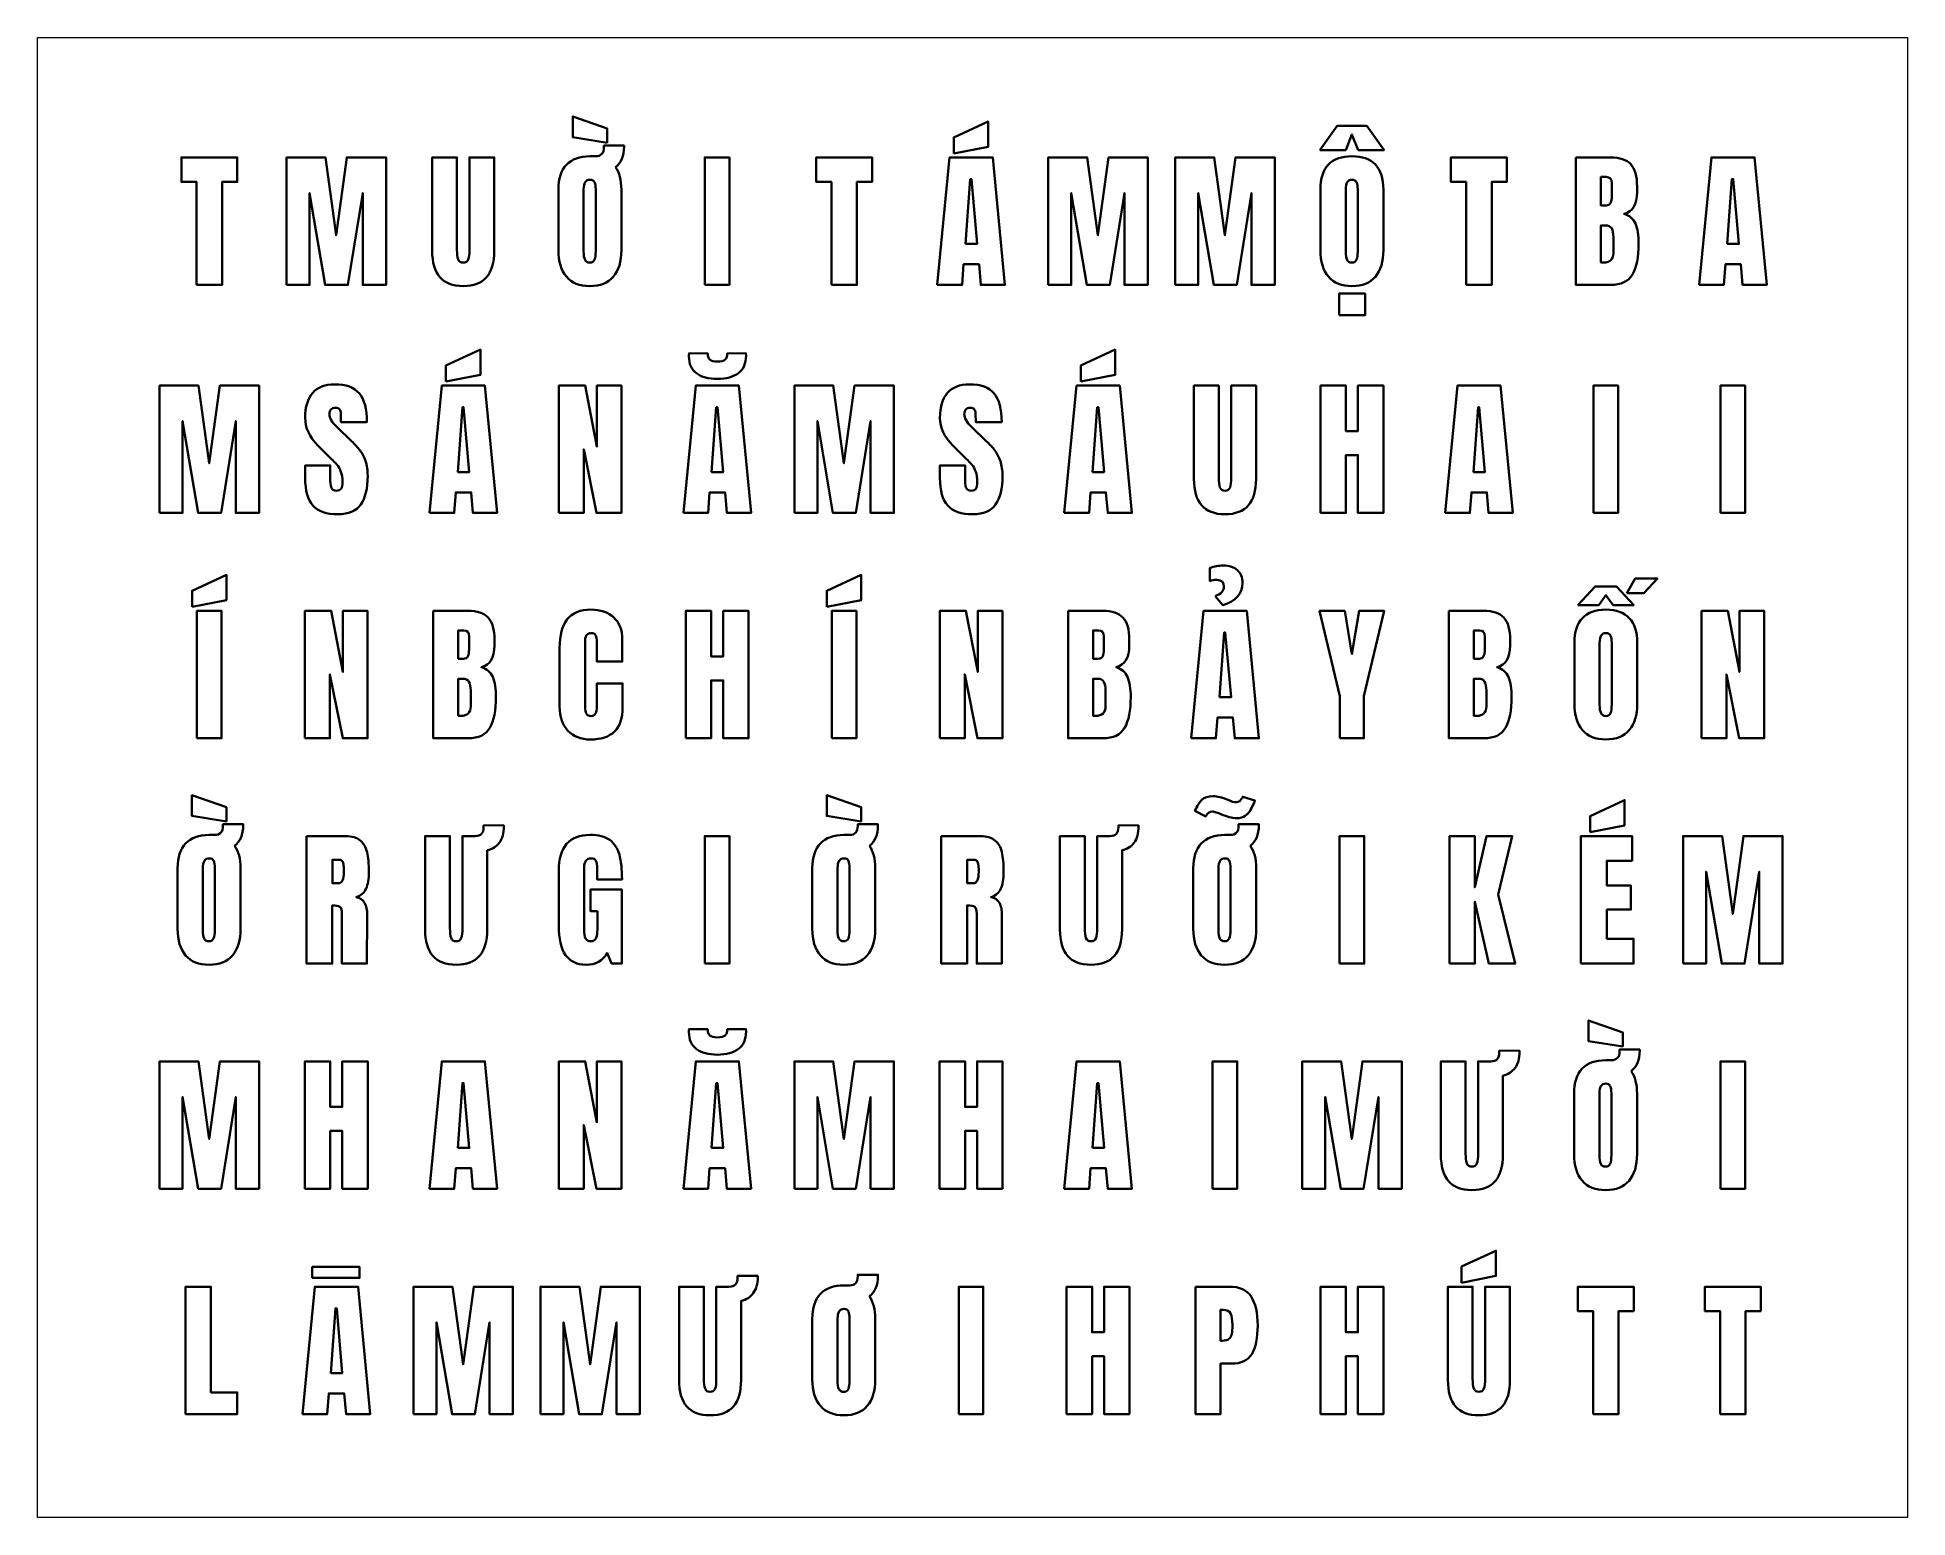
# Model space of a CAD drawing. Header units: inches. Extents: x -25 to 215, y -195 to -5.
import ezdxf

# ---------------------------------------------------------------- set-up
doc = ezdxf.new("R2010")
doc.units = ezdxf.units.IN
doc.header["$MEASUREMENT"] = 0
for name, color, linetype in [('Outline', 7, 'Continuous'), ('Text - Fake', 7, 'Continuous'), ('Text - Real', 7, 'Continuous')]:
    doc.layers.add(name, color=color, linetype=linetype)

msp = doc.modelspace()

# ---------------------------------------------------------------- linework, layer by layer
at = {"layer": 'Outline', "color": 254, "lineweight": 5, "true_color": 0xd1d2d4}
msp.add_lwpolyline([(215.21, -194.86), (-24.79, -194.86), (-24.79, -4.86), (215.21, -4.86), (215.21, -194.86)], dxfattribs=at)
at = {"layer": 'Text - Fake', "color": 250, "lineweight": 35, "true_color": 0x231f20}
for points in [[(-4.36, -36.63), (-4.36, -23.41), (-6.31, -23.41), (-6.31, -20.27), (0.86, -20.27), (0.86, -23.41), (-1.09, -23.41), (-1.09, -36.63), (-4.36, -36.63)], [(27.64, -49.05), (27.64, -46.98), (32.06, -44.94), (32.06, -48.18), (27.64, -49.05)], [(-9.11, -65.91), (-9.11, -49.55), (-4.12, -49.55), (-2.74, -59.53), (-1.37, -49.55), (3.66, -49.55), (3.66, -65.91), (0.67, -65.91), (0.67, -54.12), (-1.22, -65.91), (-4.15, -65.91), (-6.15, -54.12), (-6.15, -65.91), (-9.11, -65.91)], [(25.53, -65.91), (27.11, -49.55), (32.65, -49.55), (34.21, -65.91), (31.11, -65.91), (30.88, -63.27), (28.9, -63.27), (28.71, -65.91), (25.53, -65.91)], [(191.2, -65.91), (191.2, -49.55), (194.36, -49.55), (194.36, -65.91), (191.2, -65.91)], [(29.15, -60.66), (30.63, -60.66), (29.91, -52.33), (29.76, -52.33), (29.15, -60.66)], [(-4.94, -77.97), (-4.94, -75.89), (-0.52, -73.86), (-0.52, -77.09), (-4.94, -77.97)], [(-4.32, -94.83), (-4.32, -78.47), (-1.15, -78.47), (-1.15, -94.83), (-4.32, -94.83)], [(9.55, -94.83), (9.55, -78.47), (12.92, -78.47), (14.42, -86.3), (14.42, -78.47), (17.59, -78.47), (17.59, -94.83), (14.39, -94.83), (12.75, -86.64), (12.75, -94.83), (9.55, -94.83)], [(-0.53, -105.5), (-4.95, -104.79), (-4.95, -102.13), (-0.53, -103.69), (-0.53, -105.5)], [(-9.11, -152.66), (-9.11, -136.3), (-4.12, -136.3), (-2.74, -146.28), (-1.37, -136.3), (3.66, -136.3), (3.66, -152.66), (0.67, -152.66), (0.67, -140.87), (-1.22, -152.66), (-4.15, -152.66), (-6.15, -140.87), (-6.15, -152.66), (-9.11, -152.66)], [(9.54, -152.66), (9.54, -136.3), (12.8, -136.3), (12.8, -142.15), (14.34, -142.15), (14.34, -136.3), (17.6, -136.3), (17.6, -152.66), (14.34, -152.66), (14.34, -145.23), (12.8, -145.23), (12.8, -152.66), (9.54, -152.66)], [(25.53, -152.66), (27.11, -136.3), (32.65, -136.3), (34.21, -152.66), (31.11, -152.66), (30.88, -150.02), (28.9, -150.02), (28.71, -152.66), (25.53, -152.66)], [(29.15, -147.41), (30.63, -147.41), (29.91, -139.08), (29.76, -139.08), (29.15, -147.41)], [(107.29, -181.58), (107.29, -165.22), (110.55, -165.22), (110.55, -171.06), (112.1, -171.06), (112.1, -165.22), (115.35, -165.22), (115.35, -181.58), (112.1, -181.58), (112.1, -174.15), (110.55, -174.15), (110.55, -181.58), (107.29, -181.58)], [(191.15, -181.58), (191.15, -168.36), (189.21, -168.36), (189.21, -165.22), (196.37, -165.22), (196.37, -168.36), (194.43, -168.36), (194.43, -181.58), (191.15, -181.58)]]:
    msp.add_lwpolyline(points, dxfattribs=at)
for points, knots in [([(10.57, -64.96), (9.91, -64.22), (9.58, -63.04), (9.58, -61.4), (9.58, -61.4), (9.58, -59.8), (9.58, -59.8), (9.58, -59.8), (12.8, -59.8), (12.8, -59.8), (12.8, -59.8), (12.8, -61.84), (12.8, -61.84), (12.8, -62.65), (13.06, -63.06), (13.58, -63.06), (13.87, -63.06), (14.07, -62.97), (14.19, -62.8), (14.3, -62.63), (14.36, -62.34), (14.36, -61.93), (14.36, -61.4), (14.29, -60.96), (14.17, -60.61), (14.04, -60.26), (13.88, -59.97), (13.68, -59.73), (13.48, -59.5), (13.13, -59.13), (12.62, -58.64), (12.62, -58.64), (11.21, -57.23), (11.21, -57.23), (10.12, -56.16), (9.58, -54.98), (9.58, -53.68), (9.58, -52.29), (9.9, -51.22), (10.54, -50.49), (11.18, -49.76), (12.12, -49.4), (13.35, -49.4), (14.82, -49.4), (15.88, -49.79), (16.53, -50.57), (17.18, -51.35), (17.5, -52.57), (17.5, -54.24), (17.5, -54.24), (14.17, -54.24), (14.17, -54.24), (14.17, -54.24), (14.15, -53.11), (14.15, -53.11), (14.15, -52.9), (14.09, -52.72), (13.97, -52.6), (13.85, -52.47), (13.68, -52.41), (13.46, -52.41), (13.21, -52.41), (13.02, -52.48), (12.89, -52.62), (12.76, -52.76), (12.7, -52.95), (12.7, -53.19), (12.7, -53.72), (13.01, -54.27), (13.62, -54.84), (13.62, -54.84), (15.52, -56.67), (15.52, -56.67), (15.96, -57.11), (16.33, -57.52), (16.62, -57.9), (16.92, -58.29), (17.15, -58.75), (17.33, -59.27), (17.51, -59.8), (17.6, -60.43), (17.6, -61.15), (17.6, -62.76), (17.3, -63.99), (16.71, -64.82), (16.12, -65.65), (15.15, -66.07), (13.79, -66.07), (12.3, -66.07), (11.23, -65.7), (10.57, -64.96)], [0, 0, 0, 0, 1, 1, 1, 2, 2, 2, 3, 3, 3, 4, 4, 4, 5, 5, 5, 6, 6, 6, 7, 7, 7, 8, 8, 8, 9, 9, 9, 10, 10, 10, 11, 11, 11, 12, 12, 12, 13, 13, 13, 14, 14, 14, 15, 15, 15, 16, 16, 16, 17, 17, 17, 18, 18, 18, 19, 19, 19, 20, 20, 20, 21, 21, 21, 22, 22, 22, 23, 23, 23, 24, 24, 24, 25, 25, 25, 26, 26, 26, 27, 27, 27, 28, 28, 28, 29, 29, 29, 30, 30, 30, 30]), ([(26.02, -78.47), (26.02, -78.47), (30.46, -78.47), (30.46, -78.47), (31.65, -78.47), (32.52, -78.76), (33.06, -79.34), (33.6, -79.93), (33.87, -80.88), (33.87, -82.2), (33.87, -82.2), (33.87, -82.92), (33.87, -82.92), (33.87, -84.49), (33.31, -85.42), (32.19, -85.72), (32.88, -85.9), (33.36, -86.31), (33.64, -86.96), (33.92, -87.61), (34.06, -88.47), (34.06, -89.53), (34.06, -91.27), (33.8, -92.59), (33.28, -93.49), (32.76, -94.38), (31.82, -94.83), (30.46, -94.83), (30.46, -94.83), (26.02, -94.83), (26.02, -94.83), (26.02, -94.83), (26.02, -78.47), (26.02, -78.47)], [0, 0, 0, 0, 1, 1, 1, 2, 2, 2, 3, 3, 3, 4, 4, 4, 5, 5, 5, 6, 6, 6, 7, 7, 7, 8, 8, 8, 9, 9, 9, 10, 10, 10, 11, 11, 11, 11]), ([(29.89, -84.62), (30.17, -84.62), (30.36, -84.51), (30.46, -84.3), (30.56, -84.09), (30.61, -83.8), (30.61, -83.42), (30.61, -83.42), (30.61, -81.78), (30.61, -81.78), (30.61, -81.25), (30.38, -80.98), (29.91, -80.98), (29.91, -80.98), (29.22, -80.98), (29.22, -80.98), (29.22, -80.98), (29.22, -84.62), (29.22, -84.62), (29.22, -84.62), (29.89, -84.62), (29.89, -84.62)], [0, 0, 0, 0, 1, 1, 1, 2, 2, 2, 3, 3, 3, 4, 4, 4, 5, 5, 5, 6, 6, 6, 7, 7, 7, 7]), ([(30.82, -90.73), (30.82, -90.73), (30.82, -88.7), (30.82, -88.7), (30.82, -88.2), (30.75, -87.83), (30.6, -87.57), (30.46, -87.32), (30.2, -87.19), (29.83, -87.19), (29.83, -87.19), (29.22, -87.19), (29.22, -87.19), (29.22, -87.19), (29.22, -91.93), (29.22, -91.93), (29.22, -91.93), (29.55, -91.95), (29.55, -91.95), (30.4, -91.95), (30.82, -91.55), (30.82, -90.73)], [0, 0, 0, 0, 1, 1, 1, 2, 2, 2, 3, 3, 3, 4, 4, 4, 5, 5, 5, 6, 6, 6, 7, 7, 7, 7]), ([(0.51, -108.62), (1.02, -109.34), (1.28, -110.3), (1.28, -111.5), (1.28, -111.5), (1.28, -119.29), (1.28, -119.29), (1.28, -120.76), (0.93, -121.9), (0.25, -122.7), (-0.44, -123.5), (-1.44, -123.9), (-2.76, -123.9), (-4.08, -123.9), (-5.09, -123.5), (-5.77, -122.69), (-6.46, -121.88), (-6.8, -120.75), (-6.8, -119.29), (-6.8, -119.29), (-6.8, -111.5), (-6.8, -111.5), (-6.8, -110.1), (-6.46, -109.04), (-5.76, -108.32), (-5.07, -107.59), (-4.07, -107.23), (-2.74, -107.23), (-2.74, -107.23), (-2.04, -107.23), (-2.04, -107.23), (-1.33, -107.23), (-0.97, -106.84), (-0.97, -106.07), (-0.97, -106.07), (-0.97, -105.86), (-0.97, -105.86), (-0.97, -105.86), (1.62, -105.86), (1.62, -105.86), (1.62, -105.86), (1.62, -105.99), (1.62, -105.99), (1.62, -107.2), (1.25, -108.08), (0.51, -108.62)], [0, 0, 0, 0, 1, 1, 1, 2, 2, 2, 3, 3, 3, 4, 4, 4, 5, 5, 5, 6, 6, 6, 7, 7, 7, 8, 8, 8, 9, 9, 9, 10, 10, 10, 11, 11, 11, 12, 12, 12, 13, 13, 13, 14, 14, 14, 15, 15, 15, 15]), ([(9.75, -107.38), (9.75, -107.38), (14.78, -107.38), (14.78, -107.38), (15.58, -107.38), (16.2, -107.56), (16.63, -107.93), (17.07, -108.29), (17.37, -108.8), (17.52, -109.45), (17.67, -110.1), (17.75, -110.94), (17.75, -111.95), (17.75, -112.88), (17.63, -113.61), (17.39, -114.13), (17.15, -114.65), (16.73, -115.01), (16.13, -115.21), (16.62, -115.31), (16.98, -115.56), (17.21, -115.96), (17.43, -116.35), (17.54, -116.88), (17.54, -117.56), (17.54, -117.56), (17.5, -123.75), (17.5, -123.75), (17.5, -123.75), (14.3, -123.75), (14.3, -123.75), (14.3, -123.75), (14.3, -117.35), (14.3, -117.35), (14.3, -116.89), (14.21, -116.6), (14.03, -116.47), (13.86, -116.34), (13.53, -116.28), (13.06, -116.28), (13.06, -116.28), (13.06, -123.75), (13.06, -123.75), (13.06, -123.75), (9.75, -123.75), (9.75, -123.75), (9.75, -123.75), (9.75, -107.38), (9.75, -107.38)], [0, 0, 0, 0, 1, 1, 1, 2, 2, 2, 3, 3, 3, 4, 4, 4, 5, 5, 5, 6, 6, 6, 7, 7, 7, 8, 8, 8, 9, 9, 9, 10, 10, 10, 11, 11, 11, 12, 12, 12, 13, 13, 13, 14, 14, 14, 15, 15, 15, 16, 16, 16, 16]), ([(35.07, -105.99), (35.07, -105.99), (35.07, -106.14), (35.07, -106.14), (35.07, -107.02), (34.88, -107.71), (34.5, -108.22), (34.12, -108.73), (33.6, -109.06), (32.94, -109.21), (32.94, -109.21), (32.94, -119.37), (32.94, -119.37), (32.94, -120.86), (32.61, -121.99), (31.96, -122.76), (31.3, -123.52), (30.3, -123.9), (28.96, -123.9), (27.61, -123.9), (26.61, -123.52), (25.95, -122.76), (25.3, -121.99), (24.97, -120.86), (24.97, -119.37), (24.97, -119.37), (24.97, -107.38), (24.97, -107.38), (24.97, -107.38), (28.16, -107.38), (28.16, -107.38), (28.16, -107.38), (28.16, -119.23), (28.16, -119.23), (28.16, -119.75), (28.21, -120.16), (28.31, -120.45), (28.41, -120.74), (28.62, -120.89), (28.96, -120.89), (29.29, -120.89), (29.5, -120.75), (29.6, -120.46), (29.7, -120.17), (29.76, -119.77), (29.76, -119.23), (29.76, -119.23), (29.76, -107.38), (29.76, -107.38), (29.76, -107.38), (31.41, -107.38), (31.41, -107.38), (32.12, -107.38), (32.48, -107), (32.48, -106.22), (32.48, -106.22), (32.48, -106.01), (32.48, -106.01), (32.48, -106.01), (35.07, -105.99), (35.07, -105.99)], [0, 0, 0, 0, 1, 1, 1, 2, 2, 2, 3, 3, 3, 4, 4, 4, 5, 5, 5, 6, 6, 6, 7, 7, 7, 8, 8, 8, 9, 9, 9, 10, 10, 10, 11, 11, 11, 12, 12, 12, 13, 13, 13, 14, 14, 14, 15, 15, 15, 16, 16, 16, 17, 17, 17, 18, 18, 18, 19, 19, 19, 20, 20, 20, 20]), ([(-2.02, -111.44), (-2.02, -111.09), (-2.07, -110.8), (-2.16, -110.57), (-2.26, -110.35), (-2.45, -110.24), (-2.74, -110.24), (-3.29, -110.24), (-3.56, -110.65), (-3.56, -111.48), (-3.56, -111.48), (-3.56, -119.46), (-3.56, -119.46), (-3.56, -119.93), (-3.51, -120.29), (-3.39, -120.53), (-3.28, -120.77), (-3.07, -120.89), (-2.76, -120.89), (-2.47, -120.89), (-2.27, -120.76), (-2.17, -120.51), (-2.07, -120.25), (-2.02, -119.9), (-2.02, -119.44), (-2.02, -119.44), (-2.02, -111.44), (-2.02, -111.44)], [0, 0, 0, 0, 1, 1, 1, 2, 2, 2, 3, 3, 3, 4, 4, 4, 5, 5, 5, 6, 6, 6, 7, 7, 7, 8, 8, 8, 9, 9, 9, 9]), ([(13.86, -113.44), (14.32, -113.44), (14.55, -112.95), (14.55, -111.95), (14.55, -111.52), (14.53, -111.2), (14.49, -110.98), (14.45, -110.77), (14.38, -110.62), (14.28, -110.54), (14.18, -110.45), (14.03, -110.41), (13.84, -110.41), (13.84, -110.41), (13.08, -110.41), (13.08, -110.41), (13.08, -110.41), (13.08, -113.44), (13.08, -113.44), (13.08, -113.44), (13.86, -113.44), (13.86, -113.44)], [0, 0, 0, 0, 1, 1, 1, 2, 2, 2, 3, 3, 3, 4, 4, 4, 5, 5, 5, 6, 6, 6, 7, 7, 7, 7])]:
    msp.add_open_spline(points, degree=3, knots=knots, dxfattribs=at)
at = {"layer": 'Text - Real', "color": 250, "lineweight": 35, "true_color": 0x231f20}
for points in [[(48.34, -18.38), (43.92, -17.68), (43.92, -15.01), (48.34, -16.57), (48.34, -18.38)], [(92.81, -19.77), (92.81, -17.7), (97.23, -15.66), (97.23, -18.9), (92.81, -19.77)], [(139.78, -19.32), (142, -16.23), (145.81, -16.23), (148.04, -19.32), (144.71, -19.32), (143.91, -17.32), (143.11, -19.32), (139.78, -19.32)], [(7.19, -36.63), (7.19, -20.27), (12.18, -20.27), (13.55, -30.25), (14.92, -20.27), (19.95, -20.27), (19.95, -36.63), (16.96, -36.63), (16.96, -24.84), (15.07, -36.63), (12.14, -36.63), (10.14, -24.84), (10.14, -36.63), (7.19, -36.63)], [(60.86, -36.63), (60.86, -20.27), (64.02, -20.27), (64.02, -36.63), (60.86, -36.63)], [(77.1, -36.63), (77.1, -23.41), (75.16, -23.41), (75.16, -20.27), (82.32, -20.27), (82.32, -23.41), (80.38, -23.41), (80.38, -36.63), (77.1, -36.63)], [(90.7, -36.63), (92.28, -20.27), (97.82, -20.27), (99.38, -36.63), (96.28, -36.63), (96.05, -33.98), (94.07, -33.98), (93.88, -36.63), (90.7, -36.63)], [(104.94, -36.63), (104.94, -20.27), (109.93, -20.27), (111.3, -30.25), (112.68, -20.27), (117.71, -20.27), (117.71, -36.63), (114.71, -36.63), (114.71, -24.84), (112.83, -36.63), (109.9, -36.63), (107.89, -24.84), (107.89, -36.63), (104.94, -36.63)], [(121.23, -36.63), (121.23, -20.27), (126.23, -20.27), (127.6, -30.25), (128.97, -20.27), (134, -20.27), (134, -36.63), (131.01, -36.63), (131.01, -24.84), (129.12, -36.63), (126.19, -36.63), (124.19, -24.84), (124.19, -36.63), (121.23, -36.63)], [(158.56, -36.63), (158.56, -23.41), (156.62, -23.41), (156.62, -20.27), (163.78, -20.27), (163.78, -23.41), (161.84, -23.41), (161.84, -36.63), (158.56, -36.63)], [(188.45, -36.63), (190.03, -20.27), (195.58, -20.27), (197.14, -36.63), (194.04, -36.63), (193.81, -33.98), (191.83, -33.98), (191.63, -36.63), (188.45, -36.63)], [(94.32, -31.37), (95.8, -31.37), (95.08, -23.05), (94.93, -23.05), (94.32, -31.37)], [(192.07, -31.37), (193.56, -31.37), (192.84, -23.05), (192.68, -23.05), (192.07, -31.37)], [(142.25, -40.52), (142.25, -37.74), (145.59, -37.74), (145.59, -40.52), (142.25, -40.52)], [(109.1, -49.05), (109.1, -46.98), (113.52, -44.94), (113.52, -48.18), (109.1, -49.05)], [(42.13, -65.91), (42.13, -49.55), (45.51, -49.55), (47.01, -57.38), (47.01, -49.55), (50.17, -49.55), (50.17, -65.91), (46.97, -65.91), (45.33, -57.72), (45.33, -65.91), (42.13, -65.91)], [(58.11, -65.91), (59.69, -49.55), (65.24, -49.55), (66.8, -65.91), (63.69, -65.91), (63.47, -63.27), (61.48, -63.27), (61.29, -65.91), (58.11, -65.91)], [(72.36, -65.91), (72.36, -49.55), (77.35, -49.55), (78.72, -59.53), (80.09, -49.55), (85.12, -49.55), (85.12, -65.91), (82.13, -65.91), (82.13, -54.12), (80.24, -65.91), (77.31, -65.91), (75.31, -54.12), (75.31, -65.91), (72.36, -65.91)], [(106.99, -65.91), (108.57, -49.55), (114.11, -49.55), (115.68, -65.91), (112.57, -65.91), (112.34, -63.27), (110.36, -63.27), (110.17, -65.91), (106.99, -65.91)], [(139.88, -65.91), (139.88, -49.55), (143.14, -49.55), (143.14, -55.4), (144.68, -55.4), (144.68, -49.55), (147.94, -49.55), (147.94, -65.91), (144.68, -65.91), (144.68, -58.48), (143.14, -58.48), (143.14, -65.91), (139.88, -65.91)], [(155.87, -65.91), (157.45, -49.55), (162.99, -49.55), (164.55, -65.91), (161.45, -65.91), (161.22, -63.27), (159.24, -63.27), (159.05, -65.91), (155.87, -65.91)], [(174.9, -65.91), (174.9, -49.55), (178.07, -49.55), (178.07, -65.91), (174.9, -65.91)], [(61.73, -60.66), (63.22, -60.66), (62.49, -52.33), (62.34, -52.33), (61.73, -60.66)], [(110.61, -60.66), (112.1, -60.66), (111.37, -52.33), (111.22, -52.33), (110.61, -60.66)], [(159.49, -60.66), (160.97, -60.66), (160.25, -52.33), (160.1, -52.33), (159.49, -60.66)], [(76.52, -77.97), (76.52, -75.89), (80.94, -73.86), (80.94, -77.09), (76.52, -77.97)], [(179.18, -76.22), (180.25, -74.33), (183.1, -74.33), (181.35, -76.22), (179.18, -76.22)], [(172.91, -77.74), (175.12, -75.36), (177.87, -75.36), (180.08, -77.74), (177.41, -77.72), (176.49, -76.47), (175.58, -77.72), (172.91, -77.74)], [(58.42, -94.83), (58.42, -78.47), (61.67, -78.47), (61.67, -84.31), (63.22, -84.31), (63.22, -78.47), (66.47, -78.47), (66.47, -94.83), (63.22, -94.83), (63.22, -87.4), (61.67, -87.4), (61.67, -94.83), (58.42, -94.83)], [(77.15, -94.83), (77.15, -78.47), (80.31, -78.47), (80.31, -94.83), (77.15, -94.83)], [(91.01, -94.83), (91.01, -78.47), (94.38, -78.47), (95.89, -86.3), (95.89, -78.47), (99.05, -78.47), (99.05, -94.83), (95.85, -94.83), (94.21, -86.64), (94.21, -94.83), (91.01, -94.83)], [(123.28, -94.83), (124.86, -78.47), (130.41, -78.47), (131.97, -94.83), (128.86, -94.83), (128.64, -92.18), (126.65, -92.18), (126.46, -94.83), (123.28, -94.83)], [(142.37, -94.83), (142.37, -89.44), (139.76, -78.47), (142.99, -78.47), (143.91, -84.01), (144.82, -78.47), (148.06, -78.47), (145.45, -89.44), (145.45, -94.83), (142.37, -94.83)], [(188.77, -94.83), (188.77, -78.47), (192.14, -78.47), (193.64, -86.3), (193.64, -78.47), (196.81, -78.47), (196.81, -94.83), (193.61, -94.83), (191.97, -86.64), (191.97, -94.83), (188.77, -94.83)], [(126.9, -89.57), (128.39, -89.57), (127.66, -81.25), (127.51, -81.25), (126.9, -89.57)], [(80.93, -105.5), (76.51, -104.79), (76.51, -102.13), (80.93, -103.69), (80.93, -105.5)], [(174.48, -106.89), (174.48, -104.81), (178.89, -102.77), (178.89, -106.01), (174.48, -106.89)], [(60.86, -123.75), (60.86, -107.38), (64.02, -107.38), (64.02, -123.75), (60.86, -123.75)], [(142.32, -123.75), (142.32, -107.38), (145.48, -107.38), (145.48, -123.75), (142.32, -123.75)], [(156.43, -123.75), (156.43, -107.38), (159.67, -107.38), (159.67, -113.94), (161.19, -107.38), (164.49, -107.38), (162.66, -114.87), (164.87, -123.75), (161.48, -123.75), (159.69, -115.82), (159.69, -123.75), (156.43, -123.75)], [(173.29, -123.75), (173.29, -107.38), (179.85, -107.38), (179.85, -110.55), (176.63, -110.55), (176.63, -113.73), (179.71, -113.73), (179.71, -116.81), (176.63, -116.81), (176.63, -120.57), (180.06, -120.57), (180.06, -123.75), (173.29, -123.75)], [(186.41, -123.75), (186.41, -107.38), (191.4, -107.38), (192.77, -117.37), (194.14, -107.38), (199.17, -107.38), (199.17, -123.75), (196.18, -123.75), (196.18, -111.95), (194.29, -123.75), (191.36, -123.75), (189.36, -111.95), (189.36, -123.75), (186.41, -123.75)], [(178.69, -134.41), (174.27, -133.71), (174.27, -131.04), (178.69, -132.6), (178.69, -134.41)], [(42.13, -152.66), (42.13, -136.3), (45.51, -136.3), (47.01, -144.13), (47.01, -136.3), (50.17, -136.3), (50.17, -152.66), (46.97, -152.66), (45.33, -144.47), (45.33, -152.66), (42.13, -152.66)], [(58.11, -152.66), (59.69, -136.3), (65.24, -136.3), (66.8, -152.66), (63.69, -152.66), (63.46, -150.02), (61.48, -150.02), (61.29, -152.66), (58.11, -152.66)], [(72.36, -152.66), (72.36, -136.3), (77.35, -136.3), (78.72, -146.28), (80.09, -136.3), (85.12, -136.3), (85.12, -152.66), (82.13, -152.66), (82.13, -140.87), (80.24, -152.66), (77.31, -152.66), (75.31, -140.87), (75.31, -152.66), (72.36, -152.66)], [(91, -152.66), (91, -136.3), (94.26, -136.3), (94.26, -142.15), (95.8, -142.15), (95.8, -136.3), (99.06, -136.3), (99.06, -152.66), (95.8, -152.66), (95.8, -145.23), (94.26, -145.23), (94.26, -152.66), (91, -152.66)], [(106.99, -152.66), (108.57, -136.3), (114.11, -136.3), (115.68, -152.66), (112.57, -152.66), (112.34, -150.02), (110.36, -150.02), (110.17, -152.66), (106.99, -152.66)], [(126.03, -152.66), (126.03, -136.3), (129.19, -136.3), (129.19, -152.66), (126.03, -152.66)], [(137.53, -152.66), (137.53, -136.3), (142.52, -136.3), (143.89, -146.28), (145.26, -136.3), (150.29, -136.3), (150.29, -152.66), (147.3, -152.66), (147.3, -140.87), (145.41, -152.66), (142.48, -152.66), (140.48, -140.87), (140.48, -152.66), (137.53, -152.66)], [(191.2, -152.66), (191.2, -136.3), (194.36, -136.3), (194.36, -152.66), (191.2, -152.66)], [(61.73, -147.41), (63.22, -147.41), (62.49, -139.08), (62.34, -139.08), (61.73, -147.41)], [(110.61, -147.41), (112.1, -147.41), (111.37, -139.08), (111.22, -139.08), (110.61, -147.41)], [(157.97, -164.72), (157.97, -162.64), (162.39, -160.61), (162.39, -163.84), (157.97, -164.72)], [(10.49, -164.09), (10.49, -162.68), (16.55, -162.68), (16.55, -164.09), (10.49, -164.09)], [(-5.78, -181.58), (-5.78, -165.22), (-2.51, -165.22), (-2.51, -178.8), (0.87, -178.8), (0.87, -181.58), (-5.78, -181.58)], [(9.23, -181.58), (10.81, -165.22), (16.36, -165.22), (17.92, -181.58), (14.82, -181.58), (14.59, -178.93), (12.61, -178.93), (12.42, -181.58), (9.23, -181.58)], [(23.48, -181.58), (23.48, -165.22), (28.47, -165.22), (29.84, -175.2), (31.21, -165.22), (36.24, -165.22), (36.24, -181.58), (33.25, -181.58), (33.25, -169.79), (31.37, -181.58), (28.43, -181.58), (26.43, -169.79), (26.43, -181.58), (23.48, -181.58)], [(39.77, -181.58), (39.77, -165.22), (44.76, -165.22), (46.13, -175.2), (47.51, -165.22), (52.53, -165.22), (52.53, -181.58), (49.54, -181.58), (49.54, -169.79), (47.66, -181.58), (44.72, -181.58), (42.72, -169.79), (42.72, -181.58), (39.77, -181.58)], [(93.44, -181.58), (93.44, -165.22), (96.6, -165.22), (96.6, -181.58), (93.44, -181.58)], [(139.88, -181.58), (139.88, -165.22), (143.14, -165.22), (143.14, -171.06), (144.68, -171.06), (144.68, -165.22), (147.94, -165.22), (147.94, -181.58), (144.68, -181.58), (144.68, -174.15), (143.14, -174.15), (143.14, -181.58), (139.88, -181.58)], [(174.86, -181.58), (174.86, -168.36), (172.91, -168.36), (172.91, -165.22), (180.08, -165.22), (180.08, -168.36), (178.13, -168.36), (178.13, -181.58), (174.86, -181.58)], [(12.85, -176.32), (14.34, -176.32), (13.62, -168), (13.46, -168), (12.85, -176.32)]]:
    msp.add_lwpolyline(points, dxfattribs=at)
for points, knots in [([(49.39, -21.51), (49.9, -22.23), (50.15, -23.19), (50.15, -24.38), (50.15, -24.38), (50.15, -32.17), (50.15, -32.17), (50.15, -33.65), (49.81, -34.78), (49.12, -35.58), (48.44, -36.38), (47.44, -36.78), (46.11, -36.78), (44.79, -36.78), (43.79, -36.38), (43.1, -35.57), (42.42, -34.77), (42.08, -33.63), (42.08, -32.17), (42.08, -32.17), (42.08, -24.38), (42.08, -24.38), (42.08, -22.99), (42.42, -21.93), (43.11, -21.2), (43.81, -20.48), (44.81, -20.12), (46.13, -20.12), (46.13, -20.12), (46.84, -20.12), (46.84, -20.12), (47.55, -20.12), (47.91, -19.73), (47.91, -18.95), (47.91, -18.95), (47.91, -18.74), (47.91, -18.74), (47.91, -18.74), (50.5, -18.74), (50.5, -18.74), (50.5, -18.74), (50.5, -18.88), (50.5, -18.88), (50.5, -20.08), (50.13, -20.96), (49.39, -21.51)], [0, 0, 0, 0, 1, 1, 1, 2, 2, 2, 3, 3, 3, 4, 4, 4, 5, 5, 5, 6, 6, 6, 7, 7, 7, 8, 8, 8, 9, 9, 9, 10, 10, 10, 11, 11, 11, 12, 12, 12, 13, 13, 13, 14, 14, 14, 15, 15, 15, 15]), ([(26.86, -35.64), (26.21, -34.88), (25.88, -33.75), (25.88, -32.25), (25.88, -32.25), (25.88, -20.27), (25.88, -20.27), (25.88, -20.27), (29.06, -20.27), (29.06, -20.27), (29.06, -20.27), (29.06, -32.12), (29.06, -32.12), (29.06, -32.64), (29.11, -33.04), (29.21, -33.34), (29.31, -33.63), (29.53, -33.77), (29.86, -33.77), (30.19, -33.77), (30.41, -33.63), (30.51, -33.35), (30.61, -33.06), (30.66, -32.65), (30.66, -32.12), (30.66, -32.12), (30.66, -20.27), (30.66, -20.27), (30.66, -20.27), (33.84, -20.27), (33.84, -20.27), (33.84, -20.27), (33.84, -32.25), (33.84, -32.25), (33.84, -33.75), (33.51, -34.88), (32.86, -35.64), (32.21, -36.4), (31.21, -36.78), (29.86, -36.78), (28.51, -36.78), (27.51, -36.4), (26.86, -35.64)], [0, 0, 0, 0, 1, 1, 1, 2, 2, 2, 3, 3, 3, 4, 4, 4, 5, 5, 5, 6, 6, 6, 7, 7, 7, 8, 8, 8, 9, 9, 9, 10, 10, 10, 11, 11, 11, 12, 12, 12, 13, 13, 13, 14, 14, 14, 14]), ([(140.9, -35.57), (140.21, -34.77), (139.87, -33.63), (139.87, -32.17), (139.87, -32.17), (139.87, -24.38), (139.87, -24.38), (139.87, -22.97), (140.21, -21.91), (140.9, -21.19), (141.59, -20.47), (142.59, -20.12), (143.91, -20.12), (145.23, -20.12), (146.23, -20.47), (146.92, -21.19), (147.6, -21.91), (147.95, -22.97), (147.95, -24.38), (147.95, -24.38), (147.95, -32.17), (147.95, -32.17), (147.95, -33.65), (147.6, -34.78), (146.92, -35.58), (146.23, -36.38), (145.23, -36.78), (143.91, -36.78), (142.59, -36.78), (141.59, -36.38), (140.9, -35.57)], [0, 0, 0, 0, 1, 1, 1, 2, 2, 2, 3, 3, 3, 4, 4, 4, 5, 5, 5, 6, 6, 6, 7, 7, 7, 8, 8, 8, 9, 9, 9, 10, 10, 10, 10]), ([(172.66, -20.27), (172.66, -20.27), (177.09, -20.27), (177.09, -20.27), (178.29, -20.27), (179.15, -20.56), (179.69, -21.14), (180.23, -21.73), (180.5, -22.68), (180.5, -24), (180.5, -24), (180.5, -24.73), (180.5, -24.73), (180.5, -26.29), (179.95, -27.22), (178.83, -27.53), (179.51, -27.7), (180, -28.12), (180.28, -28.76), (180.56, -29.41), (180.69, -30.27), (180.69, -31.34), (180.69, -33.08), (180.43, -34.39), (179.91, -35.29), (179.39, -36.18), (178.45, -36.63), (177.09, -36.63), (177.09, -36.63), (172.66, -36.63), (172.66, -36.63), (172.66, -36.63), (172.66, -20.27), (172.66, -20.27)], [0, 0, 0, 0, 1, 1, 1, 2, 2, 2, 3, 3, 3, 4, 4, 4, 5, 5, 5, 6, 6, 6, 7, 7, 7, 8, 8, 8, 9, 9, 9, 10, 10, 10, 11, 11, 11, 11]), ([(46.86, -24.33), (46.86, -23.97), (46.81, -23.68), (46.71, -23.46), (46.62, -23.24), (46.43, -23.13), (46.13, -23.13), (45.59, -23.13), (45.31, -23.54), (45.31, -24.36), (45.31, -24.36), (45.31, -32.35), (45.31, -32.35), (45.31, -32.82), (45.37, -33.17), (45.49, -33.41), (45.6, -33.65), (45.81, -33.77), (46.11, -33.77), (46.41, -33.77), (46.6, -33.65), (46.71, -33.39), (46.81, -33.14), (46.86, -32.78), (46.86, -32.33), (46.86, -32.33), (46.86, -24.33), (46.86, -24.33)], [0, 0, 0, 0, 1, 1, 1, 2, 2, 2, 3, 3, 3, 4, 4, 4, 5, 5, 5, 6, 6, 6, 7, 7, 7, 8, 8, 8, 9, 9, 9, 9]), ([(144.5, -33.39), (144.6, -33.14), (144.65, -32.78), (144.65, -32.33), (144.65, -32.33), (144.65, -24.33), (144.65, -24.33), (144.65, -23.97), (144.6, -23.68), (144.51, -23.46), (144.41, -23.24), (144.22, -23.13), (143.93, -23.13), (143.38, -23.13), (143.11, -23.54), (143.11, -24.36), (143.11, -24.36), (143.11, -32.35), (143.11, -32.35), (143.11, -32.82), (143.17, -33.17), (143.28, -33.41), (143.39, -33.65), (143.6, -33.77), (143.91, -33.77), (144.2, -33.77), (144.4, -33.65), (144.5, -33.39)], [0, 0, 0, 0, 1, 1, 1, 2, 2, 2, 3, 3, 3, 4, 4, 4, 5, 5, 5, 6, 6, 6, 7, 7, 7, 8, 8, 8, 9, 9, 9, 9]), ([(176.52, -26.42), (176.8, -26.42), (176.99, -26.32), (177.09, -26.11), (177.2, -25.9), (177.25, -25.6), (177.25, -25.22), (177.25, -25.22), (177.25, -23.58), (177.25, -23.58), (177.25, -23.05), (177.01, -22.78), (176.54, -22.78), (176.54, -22.78), (175.86, -22.78), (175.86, -22.78), (175.86, -22.78), (175.86, -26.42), (175.86, -26.42), (175.86, -26.42), (176.52, -26.42), (176.52, -26.42)], [0, 0, 0, 0, 1, 1, 1, 2, 2, 2, 3, 3, 3, 4, 4, 4, 5, 5, 5, 6, 6, 6, 7, 7, 7, 7]), ([(177.46, -32.54), (177.46, -32.54), (177.46, -30.5), (177.46, -30.5), (177.46, -30), (177.38, -29.63), (177.24, -29.37), (177.09, -29.12), (176.83, -28.99), (176.47, -28.99), (176.47, -28.99), (175.86, -28.99), (175.86, -28.99), (175.86, -28.99), (175.86, -33.74), (175.86, -33.74), (175.86, -33.74), (176.18, -33.76), (176.18, -33.76), (177.03, -33.76), (177.46, -33.35), (177.46, -32.54)], [0, 0, 0, 0, 1, 1, 1, 2, 2, 2, 3, 3, 3, 4, 4, 4, 5, 5, 5, 6, 6, 6, 7, 7, 7, 7]), ([(59.79, -47.98), (59.14, -47.5), (58.82, -46.77), (58.82, -45.8), (58.82, -45.71), (58.83, -45.57), (58.85, -45.4), (58.85, -45.4), (61.24, -45.42), (61.24, -45.42), (61.24, -45.77), (61.33, -46.04), (61.51, -46.22), (61.7, -46.39), (62.02, -46.48), (62.49, -46.48), (62.95, -46.48), (63.27, -46.39), (63.47, -46.22), (63.66, -46.04), (63.75, -45.77), (63.75, -45.42), (63.75, -45.42), (66.13, -45.4), (66.13, -45.4), (66.13, -45.4), (66.15, -45.72), (66.15, -45.72), (66.15, -46.72), (65.83, -47.47), (65.18, -47.96), (64.53, -48.45), (63.63, -48.69), (62.47, -48.69), (61.33, -48.69), (60.44, -48.45), (59.79, -47.98)], [0, 0, 0, 0, 1, 1, 1, 2, 2, 2, 3, 3, 3, 4, 4, 4, 5, 5, 5, 6, 6, 6, 7, 7, 7, 8, 8, 8, 9, 9, 9, 10, 10, 10, 11, 11, 11, 12, 12, 12, 12]), ([(92.03, -64.96), (91.37, -64.22), (91.04, -63.04), (91.04, -61.4), (91.04, -61.4), (91.04, -59.8), (91.04, -59.8), (91.04, -59.8), (94.26, -59.8), (94.26, -59.8), (94.26, -59.8), (94.26, -61.84), (94.26, -61.84), (94.26, -62.65), (94.52, -63.06), (95.04, -63.06), (95.33, -63.06), (95.54, -62.97), (95.65, -62.8), (95.76, -62.63), (95.82, -62.34), (95.82, -61.93), (95.82, -61.4), (95.76, -60.96), (95.63, -60.61), (95.5, -60.26), (95.34, -59.97), (95.15, -59.73), (94.95, -59.5), (94.6, -59.13), (94.09, -58.64), (94.09, -58.64), (92.68, -57.23), (92.68, -57.23), (91.59, -56.16), (91.04, -54.98), (91.04, -53.68), (91.04, -52.29), (91.36, -51.22), (92, -50.49), (92.64, -49.76), (93.58, -49.4), (94.81, -49.4), (96.28, -49.4), (97.35, -49.79), (97.99, -50.57), (98.64, -51.35), (98.96, -52.57), (98.96, -54.24), (98.96, -54.24), (95.63, -54.24), (95.63, -54.24), (95.63, -54.24), (95.61, -53.11), (95.61, -53.11), (95.61, -52.9), (95.55, -52.72), (95.43, -52.6), (95.31, -52.47), (95.14, -52.41), (94.93, -52.41), (94.67, -52.41), (94.48, -52.48), (94.35, -52.62), (94.23, -52.76), (94.16, -52.95), (94.16, -53.19), (94.16, -53.72), (94.47, -54.27), (95.08, -54.84), (95.08, -54.84), (96.98, -56.67), (96.98, -56.67), (97.43, -57.11), (97.8, -57.52), (98.09, -57.9), (98.38, -58.29), (98.62, -58.75), (98.79, -59.27), (98.97, -59.8), (99.06, -60.43), (99.06, -61.15), (99.06, -62.76), (98.76, -63.99), (98.17, -64.82), (97.58, -65.65), (96.61, -66.07), (95.25, -66.07), (93.76, -66.07), (92.69, -65.7), (92.03, -64.96)], [0, 0, 0, 0, 1, 1, 1, 2, 2, 2, 3, 3, 3, 4, 4, 4, 5, 5, 5, 6, 6, 6, 7, 7, 7, 8, 8, 8, 9, 9, 9, 10, 10, 10, 11, 11, 11, 12, 12, 12, 13, 13, 13, 14, 14, 14, 15, 15, 15, 16, 16, 16, 17, 17, 17, 18, 18, 18, 19, 19, 19, 20, 20, 20, 21, 21, 21, 22, 22, 22, 23, 23, 23, 24, 24, 24, 25, 25, 25, 26, 26, 26, 27, 27, 27, 28, 28, 28, 29, 29, 29, 30, 30, 30, 30]), ([(124.62, -64.92), (123.96, -64.16), (123.63, -63.03), (123.63, -61.53), (123.63, -61.53), (123.63, -49.55), (123.63, -49.55), (123.63, -49.55), (126.82, -49.55), (126.82, -49.55), (126.82, -49.55), (126.82, -61.4), (126.82, -61.4), (126.82, -61.92), (126.87, -62.33), (126.97, -62.62), (127.07, -62.91), (127.29, -63.06), (127.62, -63.06), (127.95, -63.06), (128.16, -62.91), (128.26, -62.63), (128.37, -62.34), (128.42, -61.93), (128.42, -61.4), (128.42, -61.4), (128.42, -49.55), (128.42, -49.55), (128.42, -49.55), (131.6, -49.55), (131.6, -49.55), (131.6, -49.55), (131.6, -61.53), (131.6, -61.53), (131.6, -63.03), (131.27, -64.16), (130.62, -64.92), (129.96, -65.68), (128.96, -66.07), (127.62, -66.07), (126.27, -66.07), (125.27, -65.68), (124.62, -64.92)], [0, 0, 0, 0, 1, 1, 1, 2, 2, 2, 3, 3, 3, 4, 4, 4, 5, 5, 5, 6, 6, 6, 7, 7, 7, 8, 8, 8, 9, 9, 9, 10, 10, 10, 11, 11, 11, 12, 12, 12, 13, 13, 13, 14, 14, 14, 14]), ([(126.35, -76.58), (126.72, -76.44), (127, -76.28), (127.19, -76.09), (127.38, -75.91), (127.47, -75.67), (127.47, -75.38), (127.47, -74.8), (127.16, -74.5), (126.52, -74.5), (126.22, -74.5), (125.94, -74.55), (125.68, -74.64), (125.68, -74.64), (125.68, -72.96), (125.68, -72.96), (126.25, -72.76), (126.83, -72.66), (127.4, -72.66), (128.17, -72.66), (128.78, -72.85), (129.22, -73.25), (129.65, -73.64), (129.87, -74.19), (129.87, -74.88), (129.87, -76.27), (129.03, -77.22), (127.34, -77.74), (127.34, -77.74), (126.35, -76.58), (126.35, -76.58)], [0, 0, 0, 0, 1, 1, 1, 2, 2, 2, 3, 3, 3, 4, 4, 4, 5, 5, 5, 6, 6, 6, 7, 7, 7, 8, 8, 8, 9, 9, 9, 10, 10, 10, 10]), ([(43.3, -93.86), (42.59, -93.11), (42.23, -92.08), (42.23, -90.77), (42.23, -90.77), (42.23, -83.23), (42.23, -83.23), (42.23, -81.6), (42.55, -80.38), (43.2, -79.55), (43.85, -78.73), (44.86, -78.31), (46.25, -78.31), (47.45, -78.31), (48.43, -78.64), (49.16, -79.3), (49.9, -79.96), (50.27, -80.92), (50.27, -82.16), (50.27, -82.16), (50.27, -84.98), (50.27, -84.98), (50.27, -84.98), (47.01, -84.98), (47.01, -84.98), (47.01, -84.98), (47.01, -82.56), (47.01, -82.56), (47.01, -82.09), (46.95, -81.77), (46.84, -81.59), (46.72, -81.41), (46.53, -81.32), (46.25, -81.32), (45.96, -81.32), (45.76, -81.43), (45.65, -81.63), (45.54, -81.83), (45.49, -82.13), (45.49, -82.52), (45.49, -82.52), (45.49, -90.73), (45.49, -90.73), (45.49, -91.17), (45.55, -91.48), (45.68, -91.68), (45.8, -91.87), (45.99, -91.97), (46.25, -91.97), (46.76, -91.97), (47.01, -91.56), (47.01, -90.73), (47.01, -90.73), (47.01, -87.78), (47.01, -87.78), (47.01, -87.78), (50.31, -87.78), (50.31, -87.78), (50.31, -87.78), (50.31, -90.87), (50.31, -90.87), (50.31, -93.61), (48.93, -94.98), (46.17, -94.98), (44.98, -94.98), (44.02, -94.61), (43.3, -93.86)], [0, 0, 0, 0, 1, 1, 1, 2, 2, 2, 3, 3, 3, 4, 4, 4, 5, 5, 5, 6, 6, 6, 7, 7, 7, 8, 8, 8, 9, 9, 9, 10, 10, 10, 11, 11, 11, 12, 12, 12, 13, 13, 13, 14, 14, 14, 15, 15, 15, 16, 16, 16, 17, 17, 17, 18, 18, 18, 19, 19, 19, 20, 20, 20, 21, 21, 21, 22, 22, 22, 22]), ([(107.48, -78.47), (107.48, -78.47), (111.92, -78.47), (111.92, -78.47), (113.12, -78.47), (113.98, -78.76), (114.52, -79.34), (115.06, -79.93), (115.33, -80.88), (115.33, -82.2), (115.33, -82.2), (115.33, -82.92), (115.33, -82.92), (115.33, -84.49), (114.77, -85.42), (113.66, -85.72), (114.34, -85.9), (114.83, -86.31), (115.11, -86.96), (115.38, -87.61), (115.52, -88.47), (115.52, -89.53), (115.52, -91.27), (115.26, -92.59), (114.74, -93.49), (114.22, -94.38), (113.28, -94.83), (111.92, -94.83), (111.92, -94.83), (107.48, -94.83), (107.48, -94.83), (107.48, -94.83), (107.48, -78.47), (107.48, -78.47)], [0, 0, 0, 0, 1, 1, 1, 2, 2, 2, 3, 3, 3, 4, 4, 4, 5, 5, 5, 6, 6, 6, 7, 7, 7, 8, 8, 8, 9, 9, 9, 10, 10, 10, 11, 11, 11, 11]), ([(156.36, -78.47), (156.36, -78.47), (160.8, -78.47), (160.8, -78.47), (162, -78.47), (162.86, -78.76), (163.4, -79.34), (163.94, -79.93), (164.21, -80.88), (164.21, -82.2), (164.21, -82.2), (164.21, -82.92), (164.21, -82.92), (164.21, -84.49), (163.65, -85.42), (162.54, -85.72), (163.22, -85.9), (163.7, -86.31), (163.98, -86.96), (164.26, -87.61), (164.4, -88.47), (164.4, -89.53), (164.4, -91.27), (164.14, -92.59), (163.62, -93.49), (163.1, -94.38), (162.16, -94.83), (160.8, -94.83), (160.8, -94.83), (156.36, -94.83), (156.36, -94.83), (156.36, -94.83), (156.36, -78.47), (156.36, -78.47)], [0, 0, 0, 0, 1, 1, 1, 2, 2, 2, 3, 3, 3, 4, 4, 4, 5, 5, 5, 6, 6, 6, 7, 7, 7, 8, 8, 8, 9, 9, 9, 10, 10, 10, 11, 11, 11, 11]), ([(173.48, -93.77), (172.8, -92.97), (172.46, -91.83), (172.46, -90.37), (172.46, -90.37), (172.46, -82.58), (172.46, -82.58), (172.46, -81.17), (172.8, -80.11), (173.48, -79.39), (174.17, -78.67), (175.17, -78.31), (176.49, -78.31), (177.82, -78.31), (178.82, -78.67), (179.5, -79.39), (180.19, -80.11), (180.53, -81.17), (180.53, -82.58), (180.53, -82.58), (180.53, -90.37), (180.53, -90.37), (180.53, -91.85), (180.19, -92.98), (179.5, -93.78), (178.82, -94.58), (177.82, -94.98), (176.49, -94.98), (175.17, -94.98), (174.17, -94.58), (173.48, -93.77)], [0, 0, 0, 0, 1, 1, 1, 2, 2, 2, 3, 3, 3, 4, 4, 4, 5, 5, 5, 6, 6, 6, 7, 7, 7, 8, 8, 8, 9, 9, 9, 10, 10, 10, 10]), ([(111.35, -84.62), (111.63, -84.62), (111.82, -84.51), (111.92, -84.3), (112.03, -84.09), (112.08, -83.8), (112.08, -83.42), (112.08, -83.42), (112.08, -81.78), (112.08, -81.78), (112.08, -81.25), (111.84, -80.98), (111.37, -80.98), (111.37, -80.98), (110.69, -80.98), (110.69, -80.98), (110.69, -80.98), (110.69, -84.62), (110.69, -84.62), (110.69, -84.62), (111.35, -84.62), (111.35, -84.62)], [0, 0, 0, 0, 1, 1, 1, 2, 2, 2, 3, 3, 3, 4, 4, 4, 5, 5, 5, 6, 6, 6, 7, 7, 7, 7]), ([(160.23, -84.62), (160.51, -84.62), (160.7, -84.51), (160.8, -84.3), (160.9, -84.09), (160.95, -83.8), (160.95, -83.42), (160.95, -83.42), (160.95, -81.78), (160.95, -81.78), (160.95, -81.25), (160.72, -80.98), (160.25, -80.98), (160.25, -80.98), (159.56, -80.98), (159.56, -80.98), (159.56, -80.98), (159.56, -84.62), (159.56, -84.62), (159.56, -84.62), (160.23, -84.62), (160.23, -84.62)], [0, 0, 0, 0, 1, 1, 1, 2, 2, 2, 3, 3, 3, 4, 4, 4, 5, 5, 5, 6, 6, 6, 7, 7, 7, 7]), ([(177.09, -91.59), (177.19, -91.34), (177.24, -90.98), (177.24, -90.52), (177.24, -90.52), (177.24, -82.52), (177.24, -82.52), (177.24, -82.17), (177.19, -81.88), (177.09, -81.66), (177, -81.43), (176.81, -81.32), (176.51, -81.32), (175.97, -81.32), (175.69, -81.74), (175.69, -82.56), (175.69, -82.56), (175.69, -90.54), (175.69, -90.54), (175.69, -91.01), (175.75, -91.37), (175.87, -91.61), (175.98, -91.85), (176.19, -91.97), (176.49, -91.97), (176.79, -91.97), (176.98, -91.85), (177.09, -91.59)], [0, 0, 0, 0, 1, 1, 1, 2, 2, 2, 3, 3, 3, 4, 4, 4, 5, 5, 5, 6, 6, 6, 7, 7, 7, 8, 8, 8, 9, 9, 9, 9]), ([(112.29, -90.73), (112.29, -90.73), (112.29, -88.7), (112.29, -88.7), (112.29, -88.2), (112.21, -87.83), (112.07, -87.57), (111.92, -87.32), (111.66, -87.19), (111.3, -87.19), (111.3, -87.19), (110.69, -87.19), (110.69, -87.19), (110.69, -87.19), (110.69, -91.93), (110.69, -91.93), (110.69, -91.93), (111.01, -91.95), (111.01, -91.95), (111.86, -91.95), (112.29, -91.55), (112.29, -90.73)], [0, 0, 0, 0, 1, 1, 1, 2, 2, 2, 3, 3, 3, 4, 4, 4, 5, 5, 5, 6, 6, 6, 7, 7, 7, 7]), ([(161.16, -90.73), (161.16, -90.73), (161.16, -88.7), (161.16, -88.7), (161.16, -88.2), (161.09, -87.83), (160.94, -87.57), (160.8, -87.32), (160.54, -87.19), (160.17, -87.19), (160.17, -87.19), (159.56, -87.19), (159.56, -87.19), (159.56, -87.19), (159.56, -91.93), (159.56, -91.93), (159.56, -91.93), (159.89, -91.95), (159.89, -91.95), (160.74, -91.95), (161.16, -91.55), (161.16, -90.73)], [0, 0, 0, 0, 1, 1, 1, 2, 2, 2, 3, 3, 3, 4, 4, 4, 5, 5, 5, 6, 6, 6, 7, 7, 7, 7]), ([(128.16, -104.94), (127.86, -104.86), (127.5, -104.73), (127.08, -104.56), (126.88, -104.47), (126.68, -104.4), (126.49, -104.34), (126.3, -104.27), (126.14, -104.24), (126, -104.24), (125.63, -104.24), (125.34, -104.45), (125.14, -104.87), (125.14, -104.87), (123.75, -104.14), (123.75, -104.14), (124.03, -103.52), (124.33, -103.05), (124.65, -102.73), (124.98, -102.42), (125.44, -102.26), (126.05, -102.26), (126.38, -102.26), (126.68, -102.3), (126.95, -102.37), (127.22, -102.45), (127.57, -102.57), (128, -102.73), (128.45, -102.94), (128.8, -103.04), (129.03, -103.04), (129.2, -103.04), (129.36, -102.99), (129.5, -102.88), (129.64, -102.77), (129.78, -102.59), (129.9, -102.33), (129.9, -102.33), (131.45, -102.83), (131.45, -102.83), (131.25, -103.33), (131.07, -103.73), (130.9, -104.03), (130.73, -104.34), (130.5, -104.59), (130.22, -104.78), (129.93, -104.98), (129.57, -105.08), (129.14, -105.08), (128.78, -105.08), (128.46, -105.03), (128.16, -104.94)], [0, 0, 0, 0, 1, 1, 1, 2, 2, 2, 3, 3, 3, 4, 4, 4, 5, 5, 5, 6, 6, 6, 7, 7, 7, 8, 8, 8, 9, 9, 9, 10, 10, 10, 11, 11, 11, 12, 12, 12, 13, 13, 13, 14, 14, 14, 15, 15, 15, 16, 16, 16, 17, 17, 17, 17]), ([(42.99, -122.65), (42.41, -121.82), (42.12, -120.56), (42.12, -118.87), (42.12, -118.87), (42.12, -111.82), (42.12, -111.82), (42.12, -110.31), (42.46, -109.17), (43.13, -108.39), (43.81, -107.62), (44.81, -107.23), (46.14, -107.23), (47.22, -107.23), (48.06, -107.45), (48.66, -107.88), (49.25, -108.31), (49.67, -108.94), (49.9, -109.76), (50.12, -110.59), (50.24, -111.65), (50.24, -112.95), (50.24, -112.95), (47.04, -112.95), (47.04, -112.95), (47.04, -112.95), (47.04, -111.48), (47.04, -111.48), (47.04, -111.09), (46.98, -110.78), (46.88, -110.56), (46.77, -110.35), (46.57, -110.24), (46.3, -110.24), (45.67, -110.24), (45.36, -110.65), (45.36, -111.46), (45.36, -111.46), (45.36, -119.38), (45.36, -119.38), (45.36, -119.88), (45.43, -120.25), (45.55, -120.51), (45.68, -120.76), (45.9, -120.89), (46.22, -120.89), (46.54, -120.89), (46.76, -120.76), (46.89, -120.51), (47.01, -120.25), (47.08, -119.88), (47.08, -119.38), (47.08, -119.38), (47.08, -117.04), (47.08, -117.04), (47.08, -117.04), (46.2, -117.04), (46.2, -117.04), (46.2, -117.04), (46.2, -114.22), (46.2, -114.22), (46.2, -114.22), (50.2, -114.22), (50.2, -114.22), (50.2, -114.22), (50.2, -123.75), (50.2, -123.75), (50.2, -123.75), (48.89, -123.75), (48.89, -123.75), (48.89, -123.75), (48.33, -122.38), (48.33, -122.38), (47.75, -123.39), (46.85, -123.9), (45.63, -123.9), (44.45, -123.9), (43.57, -123.48), (42.99, -122.65)], [0, 0, 0, 0, 1, 1, 1, 2, 2, 2, 3, 3, 3, 4, 4, 4, 5, 5, 5, 6, 6, 6, 7, 7, 7, 8, 8, 8, 9, 9, 9, 10, 10, 10, 11, 11, 11, 12, 12, 12, 13, 13, 13, 14, 14, 14, 15, 15, 15, 16, 16, 16, 17, 17, 17, 18, 18, 18, 19, 19, 19, 20, 20, 20, 21, 21, 21, 22, 22, 22, 23, 23, 23, 24, 24, 24, 25, 25, 25, 26, 26, 26, 26]), ([(81.98, -108.62), (82.48, -109.34), (82.74, -110.3), (82.74, -111.5), (82.74, -111.5), (82.74, -119.29), (82.74, -119.29), (82.74, -120.76), (82.4, -121.9), (81.71, -122.7), (81.02, -123.5), (80.02, -123.9), (78.7, -123.9), (77.38, -123.9), (76.38, -123.5), (75.69, -122.69), (75, -121.88), (74.66, -120.75), (74.66, -119.29), (74.66, -119.29), (74.66, -111.5), (74.66, -111.5), (74.66, -110.1), (75.01, -109.04), (75.7, -108.32), (76.39, -107.59), (77.4, -107.23), (78.72, -107.23), (78.72, -107.23), (79.42, -107.23), (79.42, -107.23), (80.14, -107.23), (80.49, -106.84), (80.49, -106.07), (80.49, -106.07), (80.49, -105.86), (80.49, -105.86), (80.49, -105.86), (83.08, -105.86), (83.08, -105.86), (83.08, -105.86), (83.08, -105.99), (83.08, -105.99), (83.08, -107.2), (82.71, -108.08), (81.98, -108.62)], [0, 0, 0, 0, 1, 1, 1, 2, 2, 2, 3, 3, 3, 4, 4, 4, 5, 5, 5, 6, 6, 6, 7, 7, 7, 8, 8, 8, 9, 9, 9, 10, 10, 10, 11, 11, 11, 12, 12, 12, 13, 13, 13, 14, 14, 14, 15, 15, 15, 15]), ([(91.21, -107.38), (91.21, -107.38), (96.24, -107.38), (96.24, -107.38), (97.04, -107.38), (97.66, -107.56), (98.1, -107.93), (98.54, -108.29), (98.83, -108.8), (98.98, -109.45), (99.14, -110.1), (99.21, -110.94), (99.21, -111.95), (99.21, -112.88), (99.09, -113.61), (98.85, -114.13), (98.61, -114.65), (98.19, -115.01), (97.59, -115.21), (98.09, -115.31), (98.45, -115.56), (98.67, -115.96), (98.89, -116.35), (99, -116.88), (99, -117.56), (99, -117.56), (98.96, -123.75), (98.96, -123.75), (98.96, -123.75), (95.76, -123.75), (95.76, -123.75), (95.76, -123.75), (95.76, -117.35), (95.76, -117.35), (95.76, -116.89), (95.68, -116.6), (95.5, -116.47), (95.32, -116.34), (95, -116.28), (94.53, -116.28), (94.53, -116.28), (94.53, -123.75), (94.53, -123.75), (94.53, -123.75), (91.21, -123.75), (91.21, -123.75), (91.21, -123.75), (91.21, -107.38), (91.21, -107.38)], [0, 0, 0, 0, 1, 1, 1, 2, 2, 2, 3, 3, 3, 4, 4, 4, 5, 5, 5, 6, 6, 6, 7, 7, 7, 8, 8, 8, 9, 9, 9, 10, 10, 10, 11, 11, 11, 12, 12, 12, 13, 13, 13, 14, 14, 14, 15, 15, 15, 16, 16, 16, 16]), ([(116.53, -105.99), (116.53, -105.99), (116.53, -106.14), (116.53, -106.14), (116.53, -107.02), (116.34, -107.71), (115.96, -108.22), (115.58, -108.73), (115.06, -109.06), (114.4, -109.21), (114.4, -109.21), (114.4, -119.37), (114.4, -119.37), (114.4, -120.86), (114.07, -121.99), (113.42, -122.76), (112.76, -123.52), (111.76, -123.9), (110.42, -123.9), (109.07, -123.9), (108.07, -123.52), (107.42, -122.76), (106.76, -121.99), (106.44, -120.86), (106.44, -119.37), (106.44, -119.37), (106.44, -107.38), (106.44, -107.38), (106.44, -107.38), (109.62, -107.38), (109.62, -107.38), (109.62, -107.38), (109.62, -119.23), (109.62, -119.23), (109.62, -119.75), (109.67, -120.16), (109.77, -120.45), (109.87, -120.74), (110.09, -120.89), (110.42, -120.89), (110.75, -120.89), (110.96, -120.75), (111.07, -120.46), (111.17, -120.17), (111.22, -119.77), (111.22, -119.23), (111.22, -119.23), (111.22, -107.38), (111.22, -107.38), (111.22, -107.38), (112.88, -107.38), (112.88, -107.38), (113.59, -107.38), (113.94, -107), (113.94, -106.22), (113.94, -106.22), (113.94, -106.01), (113.94, -106.01), (113.94, -106.01), (116.53, -105.99), (116.53, -105.99)], [0, 0, 0, 0, 1, 1, 1, 2, 2, 2, 3, 3, 3, 4, 4, 4, 5, 5, 5, 6, 6, 6, 7, 7, 7, 8, 8, 8, 9, 9, 9, 10, 10, 10, 11, 11, 11, 12, 12, 12, 13, 13, 13, 14, 14, 14, 15, 15, 15, 16, 16, 16, 17, 17, 17, 18, 18, 18, 19, 19, 19, 20, 20, 20, 20]), ([(130.85, -108.62), (131.36, -109.34), (131.62, -110.3), (131.62, -111.5), (131.62, -111.5), (131.62, -119.29), (131.62, -119.29), (131.62, -120.76), (131.27, -121.9), (130.59, -122.7), (129.9, -123.5), (128.9, -123.9), (127.58, -123.9), (126.26, -123.9), (125.25, -123.5), (124.57, -122.69), (123.88, -121.88), (123.54, -120.75), (123.54, -119.29), (123.54, -119.29), (123.54, -111.5), (123.54, -111.5), (123.54, -110.1), (123.89, -109.04), (124.58, -108.32), (125.27, -107.59), (126.28, -107.23), (127.6, -107.23), (127.6, -107.23), (128.3, -107.23), (128.3, -107.23), (129.01, -107.23), (129.37, -106.84), (129.37, -106.07), (129.37, -106.07), (129.37, -105.86), (129.37, -105.86), (129.37, -105.86), (131.96, -105.86), (131.96, -105.86), (131.96, -105.86), (131.96, -105.99), (131.96, -105.99), (131.96, -107.2), (131.59, -108.08), (130.85, -108.62)], [0, 0, 0, 0, 1, 1, 1, 2, 2, 2, 3, 3, 3, 4, 4, 4, 5, 5, 5, 6, 6, 6, 7, 7, 7, 8, 8, 8, 9, 9, 9, 10, 10, 10, 11, 11, 11, 12, 12, 12, 13, 13, 13, 14, 14, 14, 15, 15, 15, 15]), ([(79.44, -111.44), (79.44, -111.09), (79.4, -110.8), (79.3, -110.57), (79.21, -110.35), (79.01, -110.24), (78.72, -110.24), (78.17, -110.24), (77.9, -110.65), (77.9, -111.48), (77.9, -111.48), (77.9, -119.46), (77.9, -119.46), (77.9, -119.93), (77.96, -120.29), (78.07, -120.53), (78.19, -120.77), (78.4, -120.89), (78.7, -120.89), (78.99, -120.89), (79.19, -120.76), (79.29, -120.51), (79.39, -120.25), (79.44, -119.9), (79.44, -119.44), (79.44, -119.44), (79.44, -111.44), (79.44, -111.44)], [0, 0, 0, 0, 1, 1, 1, 2, 2, 2, 3, 3, 3, 4, 4, 4, 5, 5, 5, 6, 6, 6, 7, 7, 7, 8, 8, 8, 9, 9, 9, 9]), ([(128.32, -111.44), (128.32, -111.09), (128.27, -110.8), (128.18, -110.57), (128.08, -110.35), (127.89, -110.24), (127.6, -110.24), (127.05, -110.24), (126.78, -110.65), (126.78, -111.48), (126.78, -111.48), (126.78, -119.46), (126.78, -119.46), (126.78, -119.93), (126.83, -120.29), (126.95, -120.53), (127.06, -120.77), (127.27, -120.89), (127.58, -120.89), (127.87, -120.89), (128.07, -120.76), (128.17, -120.51), (128.27, -120.25), (128.32, -119.9), (128.32, -119.44), (128.32, -119.44), (128.32, -111.44), (128.32, -111.44)], [0, 0, 0, 0, 1, 1, 1, 2, 2, 2, 3, 3, 3, 4, 4, 4, 5, 5, 5, 6, 6, 6, 7, 7, 7, 8, 8, 8, 9, 9, 9, 9]), ([(95.33, -113.44), (95.78, -113.44), (96.01, -112.95), (96.01, -111.95), (96.01, -111.52), (95.99, -111.2), (95.95, -110.98), (95.92, -110.77), (95.85, -110.62), (95.75, -110.54), (95.64, -110.45), (95.5, -110.41), (95.31, -110.41), (95.31, -110.41), (94.55, -110.41), (94.55, -110.41), (94.55, -110.41), (94.55, -113.44), (94.55, -113.44), (94.55, -113.44), (95.33, -113.44), (95.33, -113.44)], [0, 0, 0, 0, 1, 1, 1, 2, 2, 2, 3, 3, 3, 4, 4, 4, 5, 5, 5, 6, 6, 6, 7, 7, 7, 7]), ([(59.79, -134.73), (59.14, -134.25), (58.82, -133.53), (58.82, -132.55), (58.82, -132.46), (58.83, -132.32), (58.85, -132.15), (58.85, -132.15), (61.24, -132.17), (61.24, -132.17), (61.24, -132.52), (61.33, -132.79), (61.51, -132.97), (61.7, -133.14), (62.02, -133.23), (62.49, -133.23), (62.95, -133.23), (63.27, -133.14), (63.46, -132.97), (63.66, -132.79), (63.75, -132.52), (63.75, -132.17), (63.75, -132.17), (66.13, -132.15), (66.13, -132.15), (66.13, -132.15), (66.15, -132.47), (66.15, -132.47), (66.15, -133.47), (65.83, -134.22), (65.18, -134.71), (64.53, -135.2), (63.63, -135.44), (62.47, -135.44), (61.33, -135.44), (60.44, -135.2), (59.79, -134.73)], [0, 0, 0, 0, 1, 1, 1, 2, 2, 2, 3, 3, 3, 4, 4, 4, 5, 5, 5, 6, 6, 6, 7, 7, 7, 8, 8, 8, 9, 9, 9, 10, 10, 10, 11, 11, 11, 12, 12, 12, 12]), ([(165.41, -134.91), (165.41, -134.91), (165.41, -135.06), (165.41, -135.06), (165.41, -135.94), (165.22, -136.63), (164.84, -137.14), (164.46, -137.65), (163.94, -137.98), (163.28, -138.13), (163.28, -138.13), (163.28, -148.28), (163.28, -148.28), (163.28, -149.78), (162.95, -150.91), (162.3, -151.67), (161.64, -152.43), (160.64, -152.82), (159.3, -152.82), (157.95, -152.82), (156.95, -152.43), (156.3, -151.67), (155.64, -150.91), (155.32, -149.78), (155.32, -148.28), (155.32, -148.28), (155.32, -136.3), (155.32, -136.3), (155.32, -136.3), (158.5, -136.3), (158.5, -136.3), (158.5, -136.3), (158.5, -148.15), (158.5, -148.15), (158.5, -148.67), (158.55, -149.08), (158.65, -149.37), (158.75, -149.66), (158.97, -149.81), (159.3, -149.81), (159.63, -149.81), (159.84, -149.66), (159.94, -149.38), (160.05, -149.09), (160.1, -148.68), (160.1, -148.15), (160.1, -148.15), (160.1, -136.3), (160.1, -136.3), (160.1, -136.3), (161.75, -136.3), (161.75, -136.3), (162.47, -136.3), (162.82, -135.91), (162.82, -135.14), (162.82, -135.14), (162.82, -134.93), (162.82, -134.93), (162.82, -134.93), (165.41, -134.91), (165.41, -134.91)], [0, 0, 0, 0, 1, 1, 1, 2, 2, 2, 3, 3, 3, 4, 4, 4, 5, 5, 5, 6, 6, 6, 7, 7, 7, 8, 8, 8, 9, 9, 9, 10, 10, 10, 11, 11, 11, 12, 12, 12, 13, 13, 13, 14, 14, 14, 15, 15, 15, 16, 16, 16, 17, 17, 17, 18, 18, 18, 19, 19, 19, 20, 20, 20, 20]), ([(179.73, -137.54), (180.24, -138.26), (180.5, -139.22), (180.5, -140.41), (180.5, -140.41), (180.5, -148.21), (180.5, -148.21), (180.5, -149.68), (180.15, -150.82), (179.47, -151.62), (178.78, -152.42), (177.78, -152.82), (176.46, -152.82), (175.14, -152.82), (174.13, -152.41), (173.45, -151.61), (172.76, -150.8), (172.42, -149.67), (172.42, -148.21), (172.42, -148.21), (172.42, -140.41), (172.42, -140.41), (172.42, -139.02), (172.76, -137.96), (173.46, -137.23), (174.15, -136.51), (175.15, -136.15), (176.48, -136.15), (176.48, -136.15), (177.18, -136.15), (177.18, -136.15), (177.89, -136.15), (178.25, -135.76), (178.25, -134.99), (178.25, -134.99), (178.25, -134.78), (178.25, -134.78), (178.25, -134.78), (180.84, -134.78), (180.84, -134.78), (180.84, -134.78), (180.84, -134.91), (180.84, -134.91), (180.84, -136.12), (180.47, -136.99), (179.73, -137.54)], [0, 0, 0, 0, 1, 1, 1, 2, 2, 2, 3, 3, 3, 4, 4, 4, 5, 5, 5, 6, 6, 6, 7, 7, 7, 8, 8, 8, 9, 9, 9, 10, 10, 10, 11, 11, 11, 12, 12, 12, 13, 13, 13, 14, 14, 14, 15, 15, 15, 15]), ([(177.2, -140.36), (177.2, -140), (177.15, -139.71), (177.06, -139.49), (176.96, -139.27), (176.77, -139.16), (176.48, -139.16), (175.93, -139.16), (175.66, -139.57), (175.66, -140.4), (175.66, -140.4), (175.66, -148.38), (175.66, -148.38), (175.66, -148.85), (175.71, -149.2), (175.83, -149.44), (175.94, -149.69), (176.15, -149.81), (176.46, -149.81), (176.75, -149.81), (176.95, -149.68), (177.05, -149.43), (177.15, -149.17), (177.2, -148.82), (177.2, -148.36), (177.2, -148.36), (177.2, -140.36), (177.2, -140.36)], [0, 0, 0, 0, 1, 1, 1, 2, 2, 2, 3, 3, 3, 4, 4, 4, 5, 5, 5, 6, 6, 6, 7, 7, 7, 8, 8, 8, 9, 9, 9, 9]), ([(67.66, -163.83), (67.66, -163.83), (67.66, -163.98), (67.66, -163.98), (67.66, -164.85), (67.47, -165.55), (67.08, -166.05), (66.7, -166.56), (66.18, -166.89), (65.52, -167.05), (65.52, -167.05), (65.52, -177.2), (65.52, -177.2), (65.52, -178.7), (65.19, -179.83), (64.54, -180.59), (63.89, -181.35), (62.89, -181.73), (61.54, -181.73), (60.19, -181.73), (59.19, -181.35), (58.54, -180.59), (57.89, -179.83), (57.56, -178.7), (57.56, -177.2), (57.56, -177.2), (57.56, -165.22), (57.56, -165.22), (57.56, -165.22), (60.74, -165.22), (60.74, -165.22), (60.74, -165.22), (60.74, -177.07), (60.74, -177.07), (60.74, -177.59), (60.79, -177.99), (60.89, -178.28), (60.99, -178.58), (61.21, -178.72), (61.54, -178.72), (61.87, -178.72), (62.09, -178.58), (62.19, -178.29), (62.29, -178.01), (62.34, -177.6), (62.34, -177.07), (62.34, -177.07), (62.34, -165.22), (62.34, -165.22), (62.34, -165.22), (64, -165.22), (64, -165.22), (64.71, -165.22), (65.06, -164.83), (65.06, -164.05), (65.06, -164.05), (65.06, -163.84), (65.06, -163.84), (65.06, -163.84), (67.66, -163.83), (67.66, -163.83)], [0, 0, 0, 0, 1, 1, 1, 2, 2, 2, 3, 3, 3, 4, 4, 4, 5, 5, 5, 6, 6, 6, 7, 7, 7, 8, 8, 8, 9, 9, 9, 10, 10, 10, 11, 11, 11, 12, 12, 12, 13, 13, 13, 14, 14, 14, 15, 15, 15, 16, 16, 16, 17, 17, 17, 18, 18, 18, 19, 19, 19, 20, 20, 20, 20]), ([(81.98, -166.45), (82.48, -167.18), (82.74, -168.14), (82.74, -169.33), (82.74, -169.33), (82.74, -177.12), (82.74, -177.12), (82.74, -178.6), (82.4, -179.73), (81.71, -180.53), (81.02, -181.33), (80.02, -181.73), (78.7, -181.73), (77.38, -181.73), (76.38, -181.33), (75.69, -180.52), (75, -179.72), (74.66, -178.58), (74.66, -177.12), (74.66, -177.12), (74.66, -169.33), (74.66, -169.33), (74.66, -167.93), (75.01, -166.87), (75.7, -166.15), (76.39, -165.43), (77.4, -165.06), (78.72, -165.06), (78.72, -165.06), (79.42, -165.06), (79.42, -165.06), (80.14, -165.06), (80.49, -164.68), (80.49, -163.9), (80.49, -163.9), (80.49, -163.69), (80.49, -163.69), (80.49, -163.69), (83.08, -163.69), (83.08, -163.69), (83.08, -163.69), (83.08, -163.83), (83.08, -163.83), (83.08, -165.03), (82.71, -165.91), (81.98, -166.45)], [0, 0, 0, 0, 1, 1, 1, 2, 2, 2, 3, 3, 3, 4, 4, 4, 5, 5, 5, 6, 6, 6, 7, 7, 7, 8, 8, 8, 9, 9, 9, 10, 10, 10, 11, 11, 11, 12, 12, 12, 13, 13, 13, 14, 14, 14, 15, 15, 15, 15]), ([(123.84, -165.22), (123.84, -165.22), (128.17, -165.22), (128.17, -165.22), (129.48, -165.22), (130.41, -165.64), (130.97, -166.48), (131.53, -167.33), (131.81, -168.56), (131.81, -170.19), (131.81, -171.81), (131.56, -173.04), (131.06, -173.87), (130.57, -174.69), (129.68, -175.1), (128.4, -175.1), (128.4, -175.1), (127.06, -175.1), (127.06, -175.1), (127.06, -175.1), (127.06, -181.58), (127.06, -181.58), (127.06, -181.58), (123.84, -181.58), (123.84, -181.58), (123.84, -181.58), (123.84, -165.22), (123.84, -165.22)], [0, 0, 0, 0, 1, 1, 1, 2, 2, 2, 3, 3, 3, 4, 4, 4, 5, 5, 5, 6, 6, 6, 7, 7, 7, 8, 8, 8, 9, 9, 9, 9]), ([(157.2, -180.59), (156.55, -179.83), (156.22, -178.7), (156.22, -177.2), (156.22, -177.2), (156.22, -165.22), (156.22, -165.22), (156.22, -165.22), (159.4, -165.22), (159.4, -165.22), (159.4, -165.22), (159.4, -177.07), (159.4, -177.07), (159.4, -177.59), (159.45, -177.99), (159.55, -178.28), (159.66, -178.58), (159.87, -178.72), (160.2, -178.72), (160.53, -178.72), (160.75, -178.58), (160.85, -178.29), (160.95, -178.01), (161, -177.6), (161, -177.07), (161, -177.07), (161, -165.22), (161, -165.22), (161, -165.22), (164.18, -165.22), (164.18, -165.22), (164.18, -165.22), (164.18, -177.2), (164.18, -177.2), (164.18, -178.7), (163.86, -179.83), (163.2, -180.59), (162.55, -181.35), (161.55, -181.73), (160.2, -181.73), (158.86, -181.73), (157.85, -181.35), (157.2, -180.59)], [0, 0, 0, 0, 1, 1, 1, 2, 2, 2, 3, 3, 3, 4, 4, 4, 5, 5, 5, 6, 6, 6, 7, 7, 7, 8, 8, 8, 9, 9, 9, 10, 10, 10, 11, 11, 11, 12, 12, 12, 13, 13, 13, 14, 14, 14, 14]), ([(79.44, -169.27), (79.44, -168.92), (79.4, -168.63), (79.3, -168.41), (79.21, -168.19), (79.01, -168.07), (78.72, -168.07), (78.17, -168.07), (77.9, -168.49), (77.9, -169.31), (77.9, -169.31), (77.9, -177.29), (77.9, -177.29), (77.9, -177.76), (77.96, -178.12), (78.07, -178.36), (78.19, -178.6), (78.4, -178.72), (78.7, -178.72), (78.99, -178.72), (79.19, -178.6), (79.29, -178.34), (79.39, -178.09), (79.44, -177.73), (79.44, -177.27), (79.44, -177.27), (79.44, -169.27), (79.44, -169.27)], [0, 0, 0, 0, 1, 1, 1, 2, 2, 2, 3, 3, 3, 4, 4, 4, 5, 5, 5, 6, 6, 6, 7, 7, 7, 8, 8, 8, 9, 9, 9, 9]), ([(127.25, -172.15), (127.65, -172.15), (127.94, -172.08), (128.12, -171.93), (128.31, -171.79), (128.43, -171.58), (128.48, -171.3), (128.54, -171.03), (128.57, -170.64), (128.57, -170.13), (128.57, -169.45), (128.49, -168.95), (128.34, -168.65), (128.19, -168.34), (127.88, -168.19), (127.43, -168.19), (127.43, -168.19), (127.06, -168.19), (127.06, -168.19), (127.06, -168.19), (127.06, -172.15), (127.06, -172.15), (127.06, -172.15), (127.25, -172.15), (127.25, -172.15)], [0, 0, 0, 0, 1, 1, 1, 2, 2, 2, 3, 3, 3, 4, 4, 4, 5, 5, 5, 6, 6, 6, 7, 7, 7, 8, 8, 8, 8])]:
    msp.add_open_spline(points, degree=3, knots=knots, dxfattribs=at)

doc.saveas('drawing.dxf')
